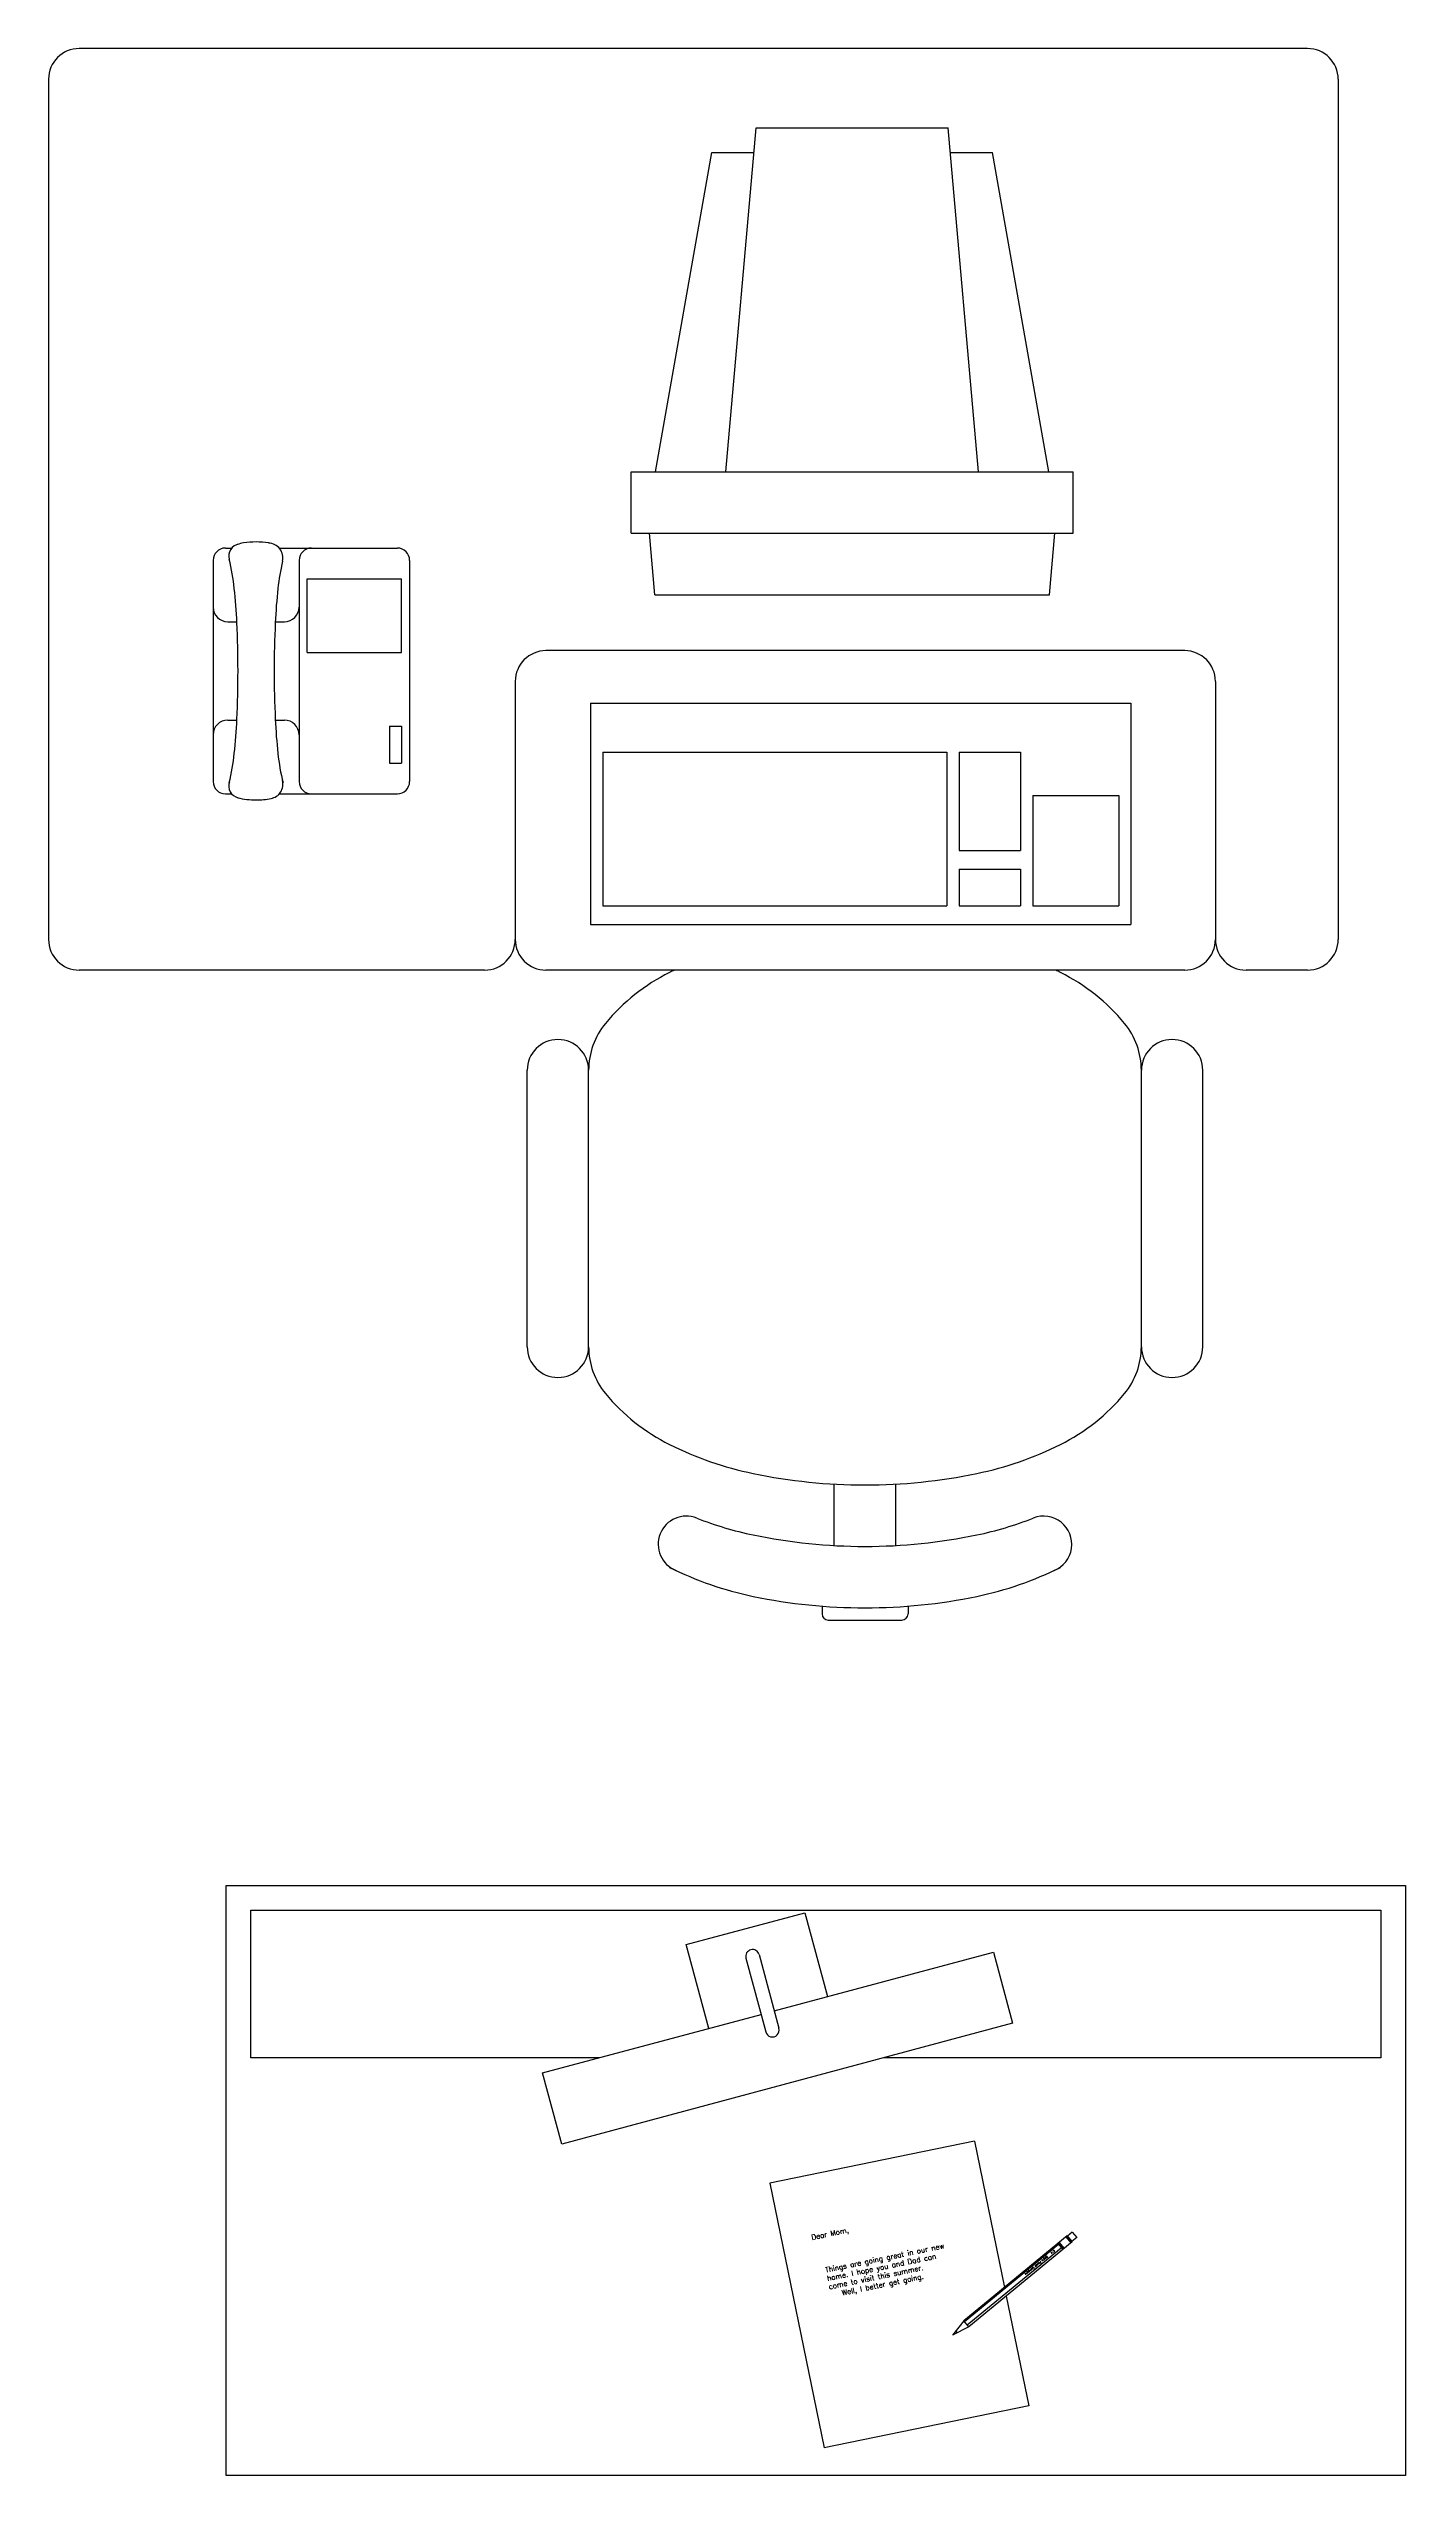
# Model space of a CAD drawing. Header units: inches. Extents: x 3.6 to 58.8, y 4.9 to 103.7.
import ezdxf

# ---------------------------------------------------------------- set-up
doc = ezdxf.new("R2010")
doc.units = ezdxf.units.IN
doc.header["$MEASUREMENT"] = 0
doc.styles.add('DIM', font='complex.shx', dxfattribs={"height": 4.5})

# ---------------------------------------------------------------- blocks, each defined once
blk = doc.blocks.new('desk-writing')
for p, q in [((-2.848, -2.951), (-2.044, -5.95)), ((-2.31, -2.807), (-1.506, -5.806)), ((6.451, -10.395), (-1.874, -12.106)), ((6.451, -10.395), (7.676, -16.352)), ((-1.874, -12.106), (0.34, -22.881)), ((10.234, -14.25), (6.024, -17.71)), ((9.876, -14.602), (6.052, -17.744)), ((6.162, -17.877), (9.985, -14.735)), ((10.433, -14.491), (6.223, -17.951)), ((9.848, -14.568), (10.046, -14.809)), ((9.885, -14.537), (10.083, -14.779)), ((9.903, -14.522), (10.102, -14.763)), ((10.179, -14.296), (10.377, -14.537)), ((10.197, -14.28), (10.396, -14.522)), ((10.234, -14.25), (10.433, -14.491)), ((10.437, -14.103), (10.244, -14.262)), ((10.616, -14.321), (10.423, -14.48)), ((10.437, -14.103), (10.616, -14.321)), ((7.747, -16.698), (8.666, -21.17)), ((6.024, -17.71), (5.563, -18.291)), ((6.223, -17.951), (6.024, -17.71)), ((6.223, -17.951), (5.563, -18.291)), ((5.758, -18.191), (5.699, -18.119)), ((6.223, -17.951), (6.223, -17.951)), ((8.666, -21.17), (0.34, -22.881))]:
    blk.add_line(p, q)
for points in [[(24, 0), (24, -24), (-24, -24), (-24, 0), (24, 0)], [(-23, -7), (-23, -1), (23, -1), (23, -7), (2.784, -7)], [(-4.362, -5.81), (-5.278, -2.397), (-0.448, -1.102)], [(-0.448, -1.102), (0.467, -4.515)], [(7.228, -2.702), (8.005, -5.6), (-10.347, -10.521), (-11.124, -7.623), (-2.234, -5.24)], [(-1.697, -5.095), (7.228, -2.702)], [(-8.8, -7), (-23, -7)]]:
    blk.add_lwpolyline(points)
for centre, start, end in [((-2.579, -2.879), 15.00918, 195.00918), ((-1.775, -5.878), 195.00918, 15.00918)]:
    blk.add_arc(centre, 0.278, start, end)
at = {"style": 'DIM'}
for s, height, rotation, p in [('Dear Mom,', 0.2109, 11.61496, (-0.156, -14.418)), ('Things are going great in our new', 0.21094, 11.61496, (0.405, -15.745)), ('home. I hope you and Dad can', 0.21094, 11.61496, (0.475, -16.087)), ('come to visit this summer.', 0.21094, 11.61496, (0.545, -16.429)), ("Bob's Pencil Company", 0.07758, 219.41317, (9.399, -15.059)), ('2', 0.144, 309.41317, (9.55, -14.897)), ('   Well, I better get going. ', 0.21094, 11.61496, (0.616, -16.771))]:
    blk.add_text(s, height=height, rotation=rotation, dxfattribs=at).set_placement(p)
blk = doc.blocks.new('DESK-COMPUTER')
for p, q in [((25, 0), (-25, 0)), ((-26.25, -1.25), (-26.25, -36.25)), ((26.25, -1.25), (26.25, -36.25)), ((1.327, -17.226), (2.552, -3.226)), ((2.552, -3.226), (10.377, -3.226)), ((11.602, -17.226), (10.377, -3.226)), ((-1.536, -17.226), (0.756, -4.226)), ((0.756, -4.226), (2.464, -4.226)), ((10.464, -4.226), (12.172, -4.226)), ((14.464, -17.226), (12.172, -4.226)), ((-2.536, -19.726), (-2.536, -17.226)), ((-2.536, -17.226), (15.464, -17.226)), ((15.464, -19.726), (15.464, -17.226)), ((-2.536, -19.726), (15.464, -19.726)), ((-1.567, -22.226), (-1.786, -19.726)), ((14.495, -22.226), (14.714, -19.726)), ((-19.05, -20.326), (-18.788, -20.326)), ((-16.858, -20.326), (-12.05, -20.326)), ((-19.55, -20.826), (-19.55, -29.826)), ((-16.05, -20.826), (-16.05, -29.826)), ((-15.725, -21.576), (-11.875, -21.576)), ((-15.725, -24.576), (-15.725, -21.576)), ((-11.875, -24.576), (-11.875, -21.576)), ((-11.55, -20.826), (-11.55, -29.826)), ((-1.567, -22.226), (14.495, -22.226)), ((-18.95, -23.326), (-18.582, -23.326)), ((-17.018, -23.326), (-16.65, -23.326)), ((-15.725, -24.576), (-11.875, -24.576)), ((20, -24.5), (-6, -24.5)), ((-7.25, -25.75), (-7.25, -36.25)), ((-4.187, -26.637), (17.813, -26.637)), ((-4.187, -26.637), (-4.187, -35.637)), ((17.813, -26.637), (17.813, -35.637)), ((21.25, -25.75), (21.25, -36.25)), ((-18.95, -27.326), (-18.582, -27.326)), ((-17.018, -27.326), (-16.65, -27.326)), ((-12.375, -27.576), (-11.875, -27.576)), ((-12.375, -27.576), (-12.375, -29.076)), ((-11.875, -27.576), (-11.875, -29.076)), ((-3.687, -28.637), (10.313, -28.637)), ((-3.687, -28.637), (-3.687, -34.887)), ((10.313, -28.637), (10.313, -34.887)), ((10.813, -28.637), (13.313, -28.637)), ((10.813, -28.637), (10.813, -32.637)), ((13.313, -28.637), (13.313, -32.637)), ((-12.375, -29.076), (-11.875, -29.076)), ((-19.05, -30.326), (-18.796, -30.326)), ((-16.858, -30.326), (-12.05, -30.326)), ((13.813, -30.387), (17.313, -30.387)), ((13.813, -30.387), (13.813, -34.887)), ((17.313, -30.387), (17.313, -34.887)), ((10.813, -32.637), (13.313, -32.637)), ((10.813, -33.387), (10.813, -34.887)), ((10.813, -33.387), (13.313, -33.387)), ((13.313, -33.387), (13.313, -34.887)), ((-3.687, -34.887), (10.313, -34.887)), ((10.813, -34.887), (13.313, -34.887)), ((13.813, -34.887), (17.313, -34.887)), ((-4.187, -35.637), (17.813, -35.637)), ((-8.5, -37.5), (-25, -37.5)), ((20, -37.5), (-6, -37.5)), ((25, -37.5), (22.5, -37.5)), ((-6.763, -52.823), (-6.763, -41.573)), ((-4.263, -52.823), (-4.263, -41.573)), ((18.237, -52.823), (18.237, -41.573)), ((20.737, -52.823), (20.737, -41.573)), ((5.737, -60.913), (5.737, -58.413)), ((8.237, -60.913), (8.237, -58.413)), ((5.237, -63.379), (5.237, -63.698)), ((5.487, -63.948), (8.487, -63.948)), ((8.737, -63.379), (8.737, -63.698))]:
    blk.add_line(p, q)
for centre, radius, start, end in [((-25, -1.25), 1.25, 90, 180), ((25, -1.25), 1.25, 0, 90), ((-19.05, -20.826), 0.5, 90, 180), ((-18.413, -20.656), 0.5, 99.53518, 194.65023), ((-18.015, -21.894), 1.8, 99.40761, 107.80241), ((-17.8, -23.195), 3.118, 90, 99.40761), ((-17.8, -23.195), 3.118, 80.59239, 90), ((-17.307, -20.725), 0.6, 346.63828, 88.42967), ((-15.55, -20.826), 0.5, 90, 180), ((-12.05, -20.826), 0.5, 0, 90), ((-27.561, -22.927), 8.926, 6.16753, 13.89684), ((-8.039, -22.927), 8.926, 166.63828, 173.83247), ((-40.778, -24.355), 22.219, 2.56288, 6.16753), ((5.178, -24.355), 22.219, 173.83247, 177.43712), ((-18.95, -22.726), 0.6, 180, 270), ((-62.484, -25.326), 43.948, 360, 2.56288), ((26.884, -25.326), 43.948, 177.43712, 180), ((-16.65, -22.726), 0.6, 270, 0), ((-6, -25.75), 1.25, 90, 180), ((20, -25.75), 1.25, 0, 90), ((-62.484, -25.326), 43.948, 357.43712, 0), ((26.884, -25.326), 43.948, 180, 182.56288), ((-18.95, -27.926), 0.6, 90, 180), ((-40.778, -26.298), 22.219, 353.83247, 357.43712), ((5.178, -26.298), 22.219, 182.56288, 186.16753), ((-16.65, -27.926), 0.6, 0, 90), ((-27.561, -27.726), 8.926, 346.10316, 353.83247), ((-8.039, -27.726), 8.926, 186.16753, 193.89684), ((-19.05, -29.826), 0.5, 180, 270), ((-18.414, -30.003), 0.5, 160.24894, 256.42453), ((-17.8, -27.458), 3.118, 256.08253, 270), ((-17.8, -27.458), 3.118, 270, 281.29578), ((-17.307, -29.928), 0.6, 281.29578, 13.36172), ((-17.258, -30.578), 0.921, 53.59579, 53.72724), ((-15.55, -29.826), 0.5, 180, 270), ((-12.05, -29.826), 0.5, 270, 0), ((-25, -36.25), 1.25, 180, 270), ((-8.5, -36.25), 1.25, 270, 0), ((-6, -36.25), 1.25, 180, 270), ((20, -36.25), 1.25, 270, 0), ((22.5, -36.25), 1.25, 180, 270), ((25, -36.25), 1.25, 270, 0), ((5.263, -50.056), 13.932, 115.67434, 116.56505), ((8.712, -50.056), 13.932, 63.43495, 64.32566), ((2.645, -44.821), 8.079, 116.56505, 140.36073), ((11.329, -44.821), 8.079, 39.63927, 63.43495), ((-5.513, -41.573), 1.25, 0, 180), ((-1.276, -41.573), 2.987, 140.36073, 180), ((15.25, -41.573), 2.987, 360, 39.63927), ((19.487, -41.573), 1.25, 0, 180), ((-5.513, -52.823), 1.25, 180, 0), ((-1.276, -52.823), 2.987, 180, 219.63927), ((15.25, -52.823), 2.987, 320.36073, 0), ((19.487, -52.823), 1.25, 180, 0), ((2.645, -49.575), 8.079, 219.63927, 243.43495), ((11.329, -49.575), 8.079, 296.56505, 320.36073), ((5.263, -44.339), 13.932, 243.43495, 258.29908), ((8.712, -44.339), 13.932, 281.70092, 296.56505), ((6.987, -36.013), 22.435, 258.29908, 270), ((6.987, -36.013), 22.435, 270, 281.70092), ((-0.284, -60.861), 1.147, 68.4187, 248.4187), ((5.263, -46.839), 13.932, 248.4187, 258.29908), ((8.712, -46.839), 13.932, 281.70092, 291.5813), ((14.258, -60.861), 1.147, 291.5813, 111.5813), ((6.987, -38.513), 22.435, 258.29908, 270), ((6.987, -38.513), 22.435, 270, 281.70092), ((5.263, -49.339), 13.932, 243.43495, 258.29908), ((8.712, -49.339), 13.932, 281.70092, 296.56505), ((6.987, -41.013), 22.435, 258.29908, 270), ((6.987, -41.013), 22.435, 270, 281.70092), ((5.487, -63.698), 0.25, 180, 270), ((8.487, -63.698), 0.25, 270, 0)]:
    blk.add_arc(centre, radius, start, end)

msp = doc.modelspace()

# ---------------------------------------------------------------- block references
for name, p in [('DESK-COMPUTER', (29.812, 103.663)), ('desk-writing', (34.8, 28.911))]:
    msp.add_blockref(name, p)

doc.saveas('drawing.dxf')
